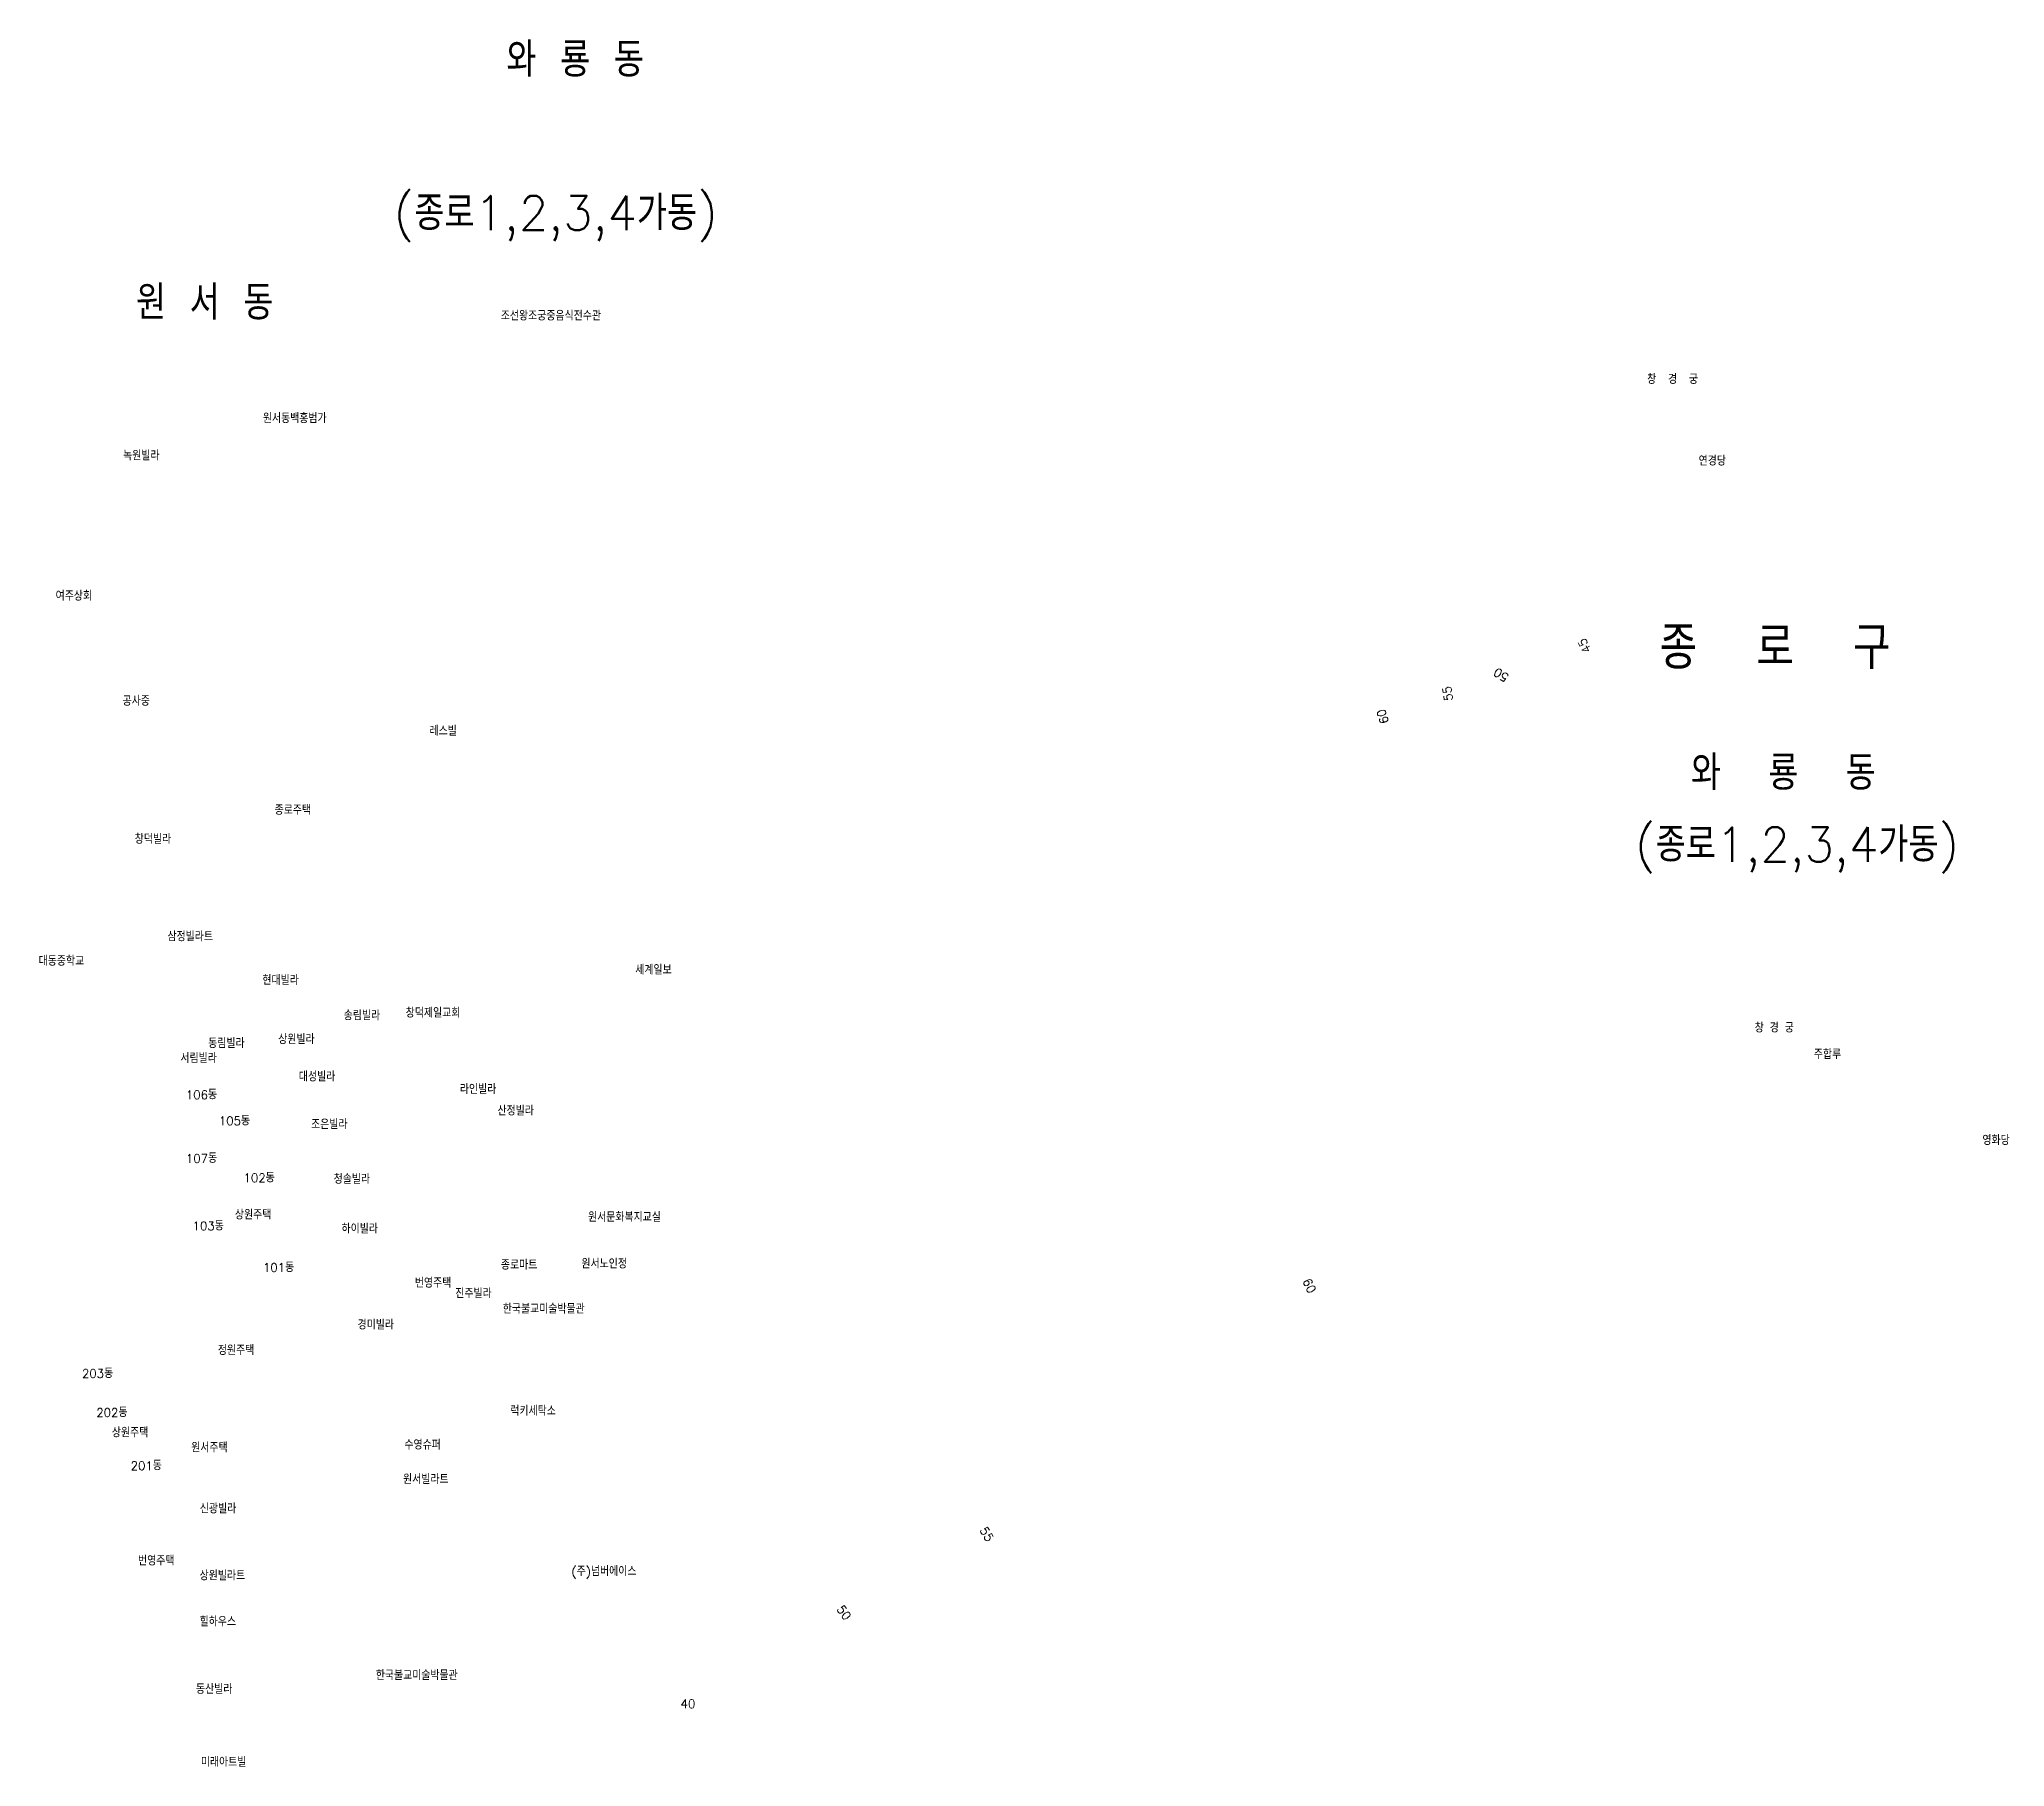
# Model space of a CAD drawing. Header units: feet. Extents: x -1222 to 199575, y -502 to 454509.
# Drawn here: x 198939.7 to 199396.2, y 453448.2 to 453849.4 of the extents above; entities that cross this region are included whole.
import ezdxf
from ezdxf.enums import TextEntityAlignment as Align

# ---------------------------------------------------------------- set-up
doc = ezdxf.new("R2010")
doc.units = ezdxf.units.FT
doc.header["$MEASUREMENT"] = 0
for name, color, linetype in [('CA0011', 7, 'CONTINUOUS'), ('ZC002', 7, 'CONTINUOUS'), ('ZC003', 7, 'CONTINUOUS'), ('ZC251', 7, 'CONTINUOUS'), ('ZC252', 7, 'CONTINUOUS'), ('ZC500', 7, 'CONTINUOUS')]:
    doc.layers.add(name, color=color, linetype=linetype)
doc.styles.add('GHS', font='ROMANS', dxfattribs={"bigfont": 'NGSW.shx'})
doc.styles.add('NGSW', font='ROMANS.shx', dxfattribs={"bigfont": 'NGSW.shx'})

msp = doc.modelspace()

# ---------------------------------------------------------------- texts
at = {"layer": 'CA0011', "style": 'NGSW'}
for s, rotation, p in [('45', 117.41, (199298.68, 453710.5)), ('50', 147.06, (199278.31, 453703.54)), ('55', 97.84, (199267.56, 453699.25)), ('60', 107.15, (199252.16, 453694.02)), ('60', 294.99, (199234.5, 453557.93)), ('55', 301.34, (199159.78, 453500.24)), ('50', 305.99, (199126.8, 453482.03))]:
    msp.add_text(s, height=2, rotation=rotation, dxfattribs=at).set_placement(p, align=Align.RIGHT)
msp.add_text('40', height=2, dxfattribs=at).set_placement((199092.05, 453461.82), align=Align.RIGHT)
at = {"layer": 'ZC002', "style": 'NGSW'}
for s, p in [('조선왕조궁중음식전수관', (199046.87, 453784.1)), ('원서동백홍범가', (198991.61, 453760.28)), ('녹원빌라', (198959.14, 453751.63)), ('여주상회', (198943.48, 453719.04)), ('레스빌', (199030.31, 453687.68)), ('종로주택', (198994.34, 453669.31)), ('창덕빌라', (198961.85, 453662.58)), ('삼정빌라트', (198969.45, 453639.94)), ('대동중학교', (198939.53, 453634.26)), ('세계일보', (199078.1, 453632.2)), ('현대빌라', (198991.49, 453629.81)), ('송림빌라', (199010.38, 453621.61)), ('창덕제일교회', (199024.79, 453622.21)), ('동림빌라', (198978.91, 453615.14)), ('상원빌라', (198995.18, 453616.06)), ('서림빌라', (198972.46, 453611.7)), ('대성빌라', (198999.97, 453607.39)), ('106동', (198973.72, 453603.25)), ('라인빌라', (199037.36, 453604.48)), ('105동', (198981.38, 453597.19)), ('조은빌라', (199002.81, 453596.32)), ('산정빌라', (199046.1, 453599.48)), ('107동', (198973.73, 453588.47)), ('102동', (198987.11, 453583.96)), ('청솔빌라', (199008.05, 453583.61)), ('상원주택', (198985.12, 453575.33)), ('원서문화복지교실', (199067.13, 453574.78)), ('103동', (198975.29, 453572.79)), ('하이빌라', (199009.88, 453572.08)), ('원서노인정', (199065.59, 453563.95)), ('101동', (198991.63, 453563.13)), ('번영주택', (199026.91, 453559.48)), ('종로마트', (199046.9, 453563.68)), ('진주빌라', (199036.31, 453557.06)), ('한국불교미술박물관', (199047.33, 453553.47)), ('경미빌라', (199013.61, 453549.78)), ('정원주택', (198981.15, 453543.86)), ('203동', (198949.59, 453538.52)), ('202동', (198952.91, 453529.45)), ('럭키세탁소', (199049.09, 453529.77)), ('상원주택', (198956.54, 453524.75)), ('원서주택', (198974.96, 453521.24)), ('수영슈퍼', (199024.48, 453521.9)), ('201동', (198960.91, 453517.11)), ('원서빌라트', (199024.17, 453513.89)), ('신광빌라', (198976.97, 453507.07)), ('번영주택', (198962.62, 453494.97)), ('상원빌라트', (198976.92, 453491.53)), ('(주)넘버에이스', (199063.29, 453492.53)), ('힐하우스', (198976.92, 453480.83)), ('한국불교미술박물관', (199017.83, 453468.37)), ('동산빌라', (198976.07, 453465.17)), ('미래아트빌', (198977.21, 453448.22))]:
    msp.add_text(s, height=2, dxfattribs=at).set_placement(p)
at = {"layer": 'ZC003', "style": 'NGSW'}
for s, p in [('창  경  궁', (199313.12, 453769.36)), ('연경당', (199325.09, 453750.4)), ('창 경 궁', (199338.12, 453618.75)), ('주합루', (199351.84, 453612.59)), ('영화당', (199391, 453592.62))]:
    msp.add_text(s, height=2, rotation=359.99, dxfattribs=at).set_placement(p)
at = {"layer": 'ZC251', "style": 'NGSW'}
for s, height, p in [('와 룡 동', 8, (199048.18, 453840.66)), ('원 서 동', 8, (198962.13, 453784.25)), ('종  로  구', 10, (199316.02, 453703.13)), ('와  룡  동', 8, (199323.3, 453675.05))]:
    msp.add_text(s, height=height, dxfattribs=at).set_placement(p)
at = {"layer": 'ZC252', "style": 'NGSW'}
for p in [(199021.99, 453805.04), (199310.33, 453658.39)]:
    msp.add_text('(종로1,2,3,4가동)', height=8, dxfattribs=at).set_placement(p)
at = {"layer": 'ZC500', "style": 'GHS'}
msp.add_text('공사중', height=2, dxfattribs=at).set_placement((198959.03, 453694.63))

doc.saveas('drawing.dxf')
